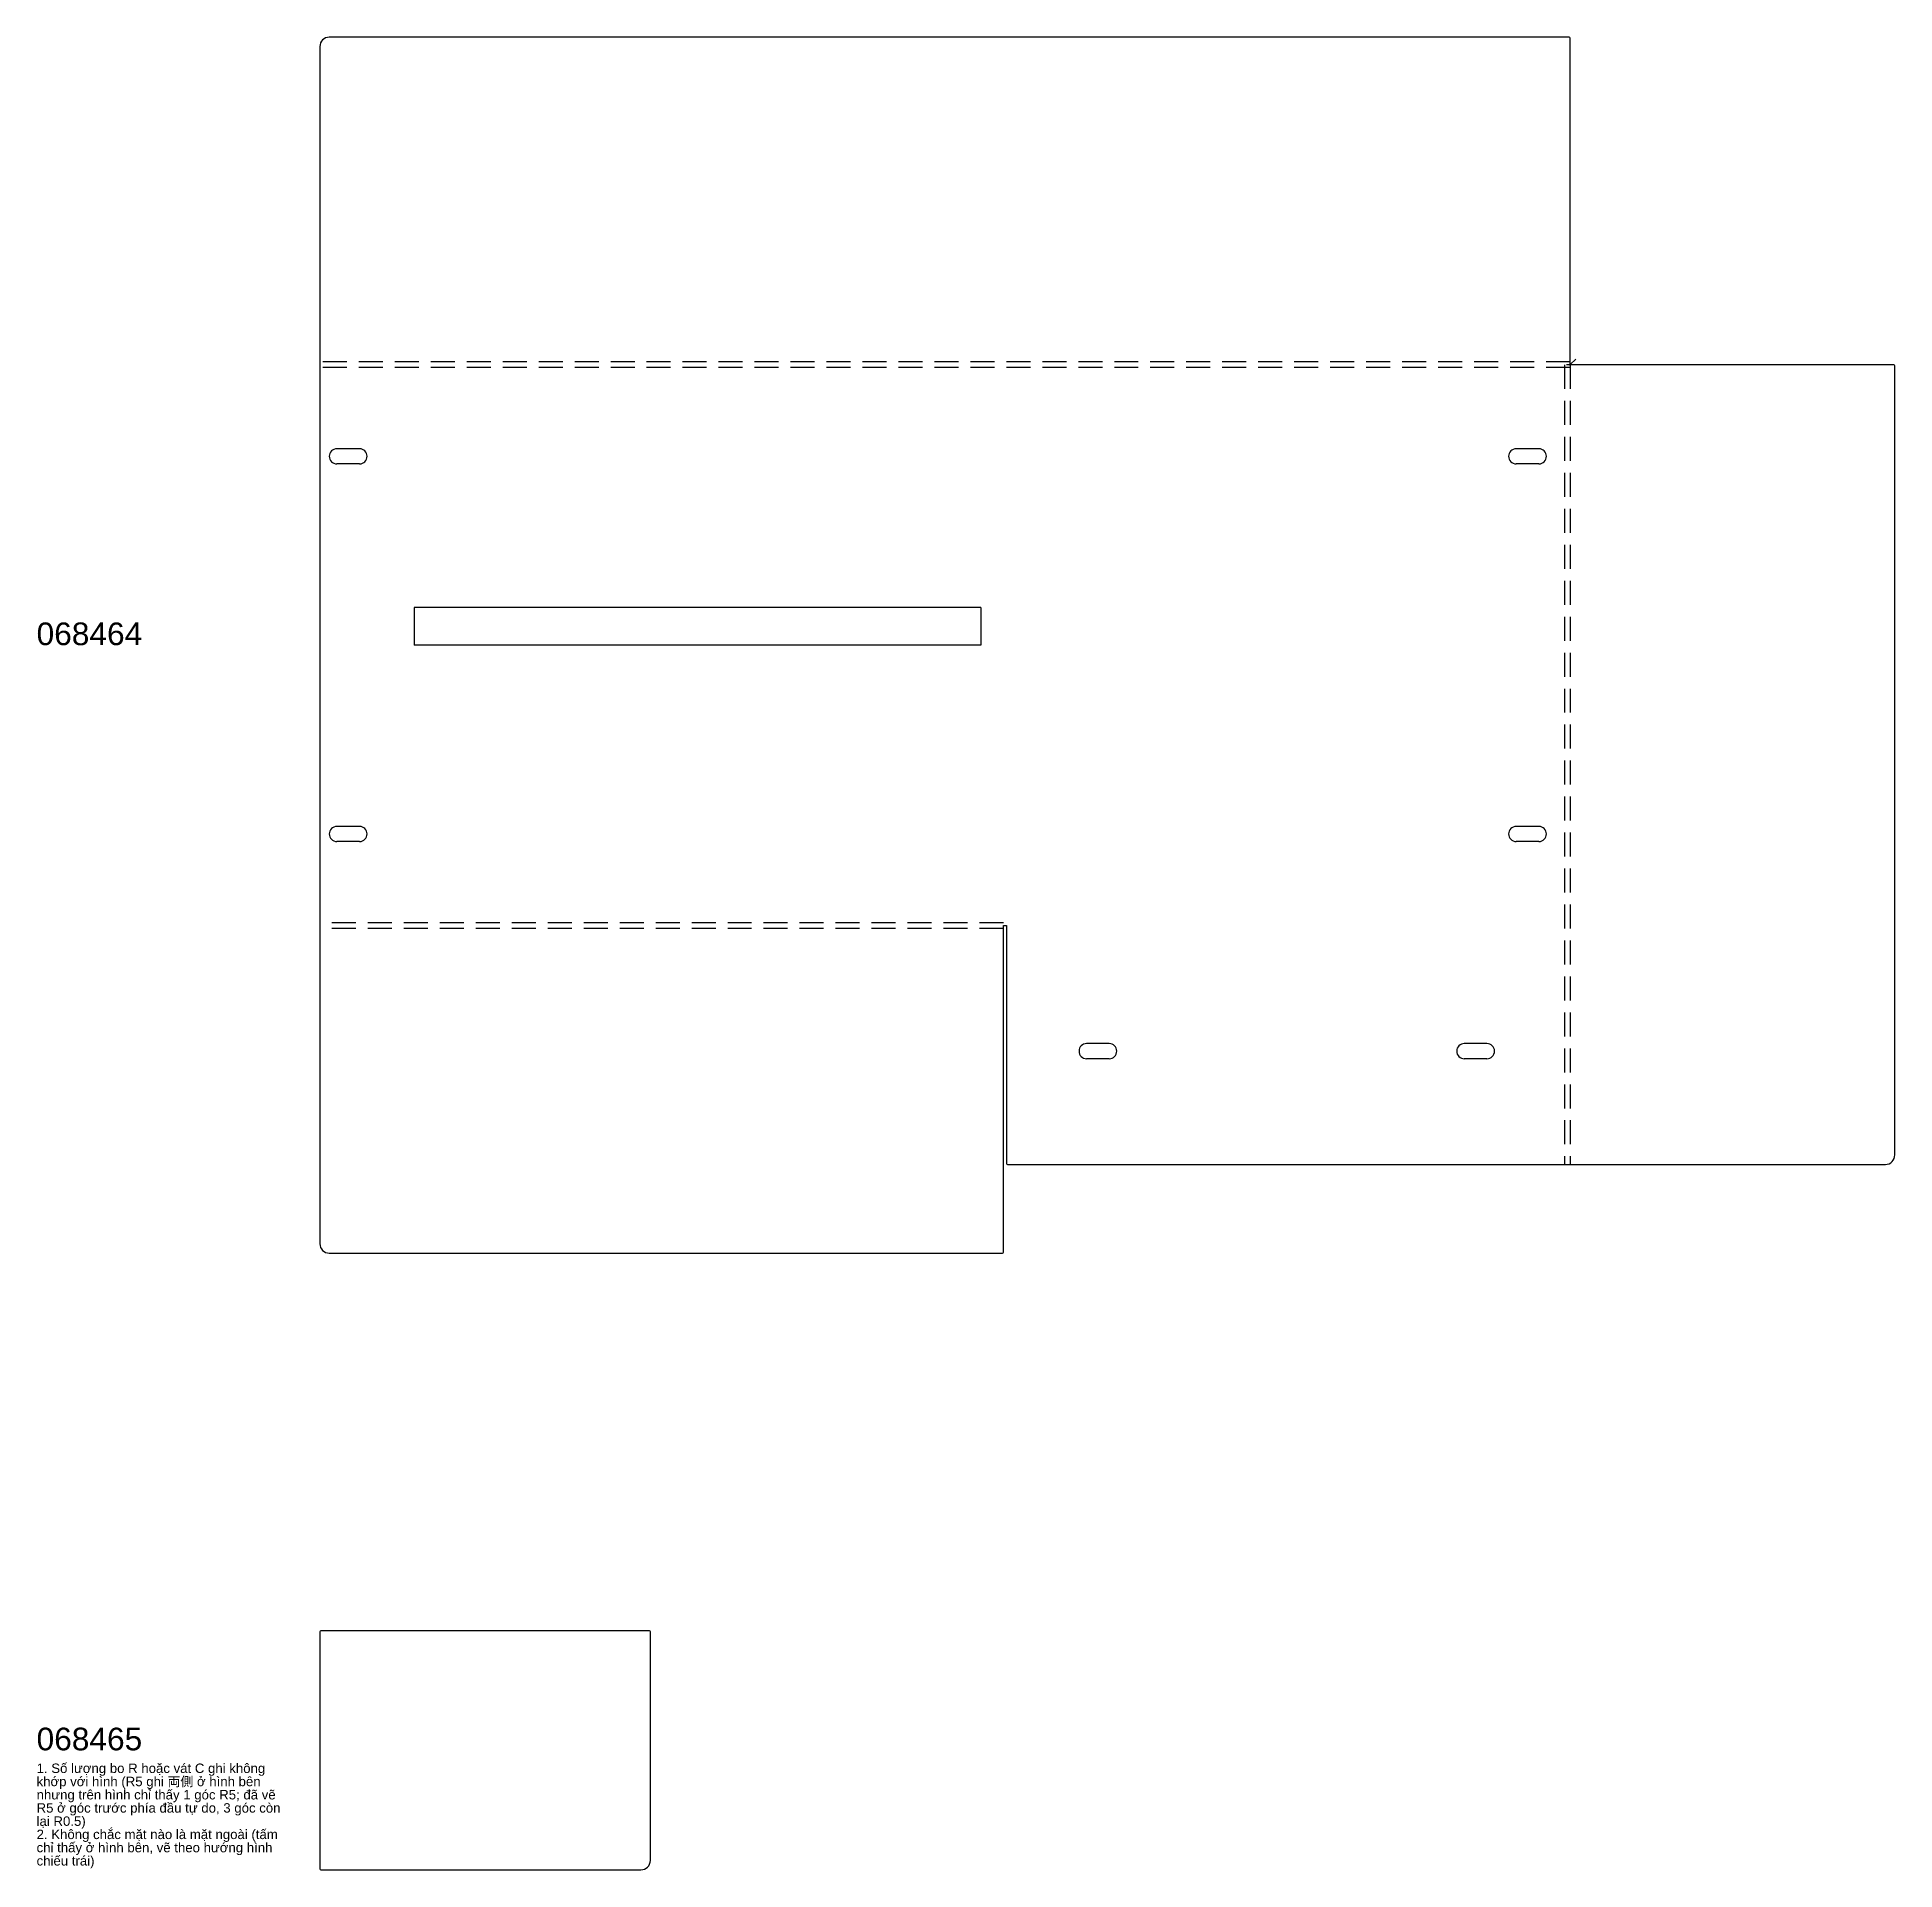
# Model space of a CAD drawing. Extents: x -150 to 1272, y 0 to 4398.
# Drawn here: x -150 to 834, y 382 to 1353 of the extents above; entities that cross this region are included whole.
import ezdxf

# ---------------------------------------------------------------- set-up
doc = ezdxf.new("R2010")
doc.units = 0
doc.header["$MEASUREMENT"] = 0
doc.linetypes.add('DASHED', pattern=[19.05, 12.7, -6.35])
doc.layers.get('0').update_dxf_attribs({"linetype": 'CONTINUOUS'})
doc.styles.get("Standard").update_dxf_attribs({"font": 'arial.ttf'})

msp = doc.modelspace()

# ---------------------------------------------------------------- texts
for s, p in [('068464', (-150, 1030.6)), ('068465', (-150, 445.3))]:
    msp.add_text(s, height=12).set_placement(p)
at = {"color": 6}
for s, p in [('1. Số lượng bo R hoặc vát C ghi không', (-150, 433.3)), ('nhưng trên hình chỉ thấy 1 góc R5; đã vẽ', (-150, 419.3)), ('khớp với hình (R5 ghi 両側 ở hình bên', (-150, 426.3)), ('R5 ở góc trước phía đầu tự do, 3 góc còn', (-150, 412.3)), ('2. Không chắc mặt nào là mặt ngoài (tấm', (-150, 398.3)), ('lại R0.5)', (-150, 405.3)), ('chỉ thấy ở hình bên, vẽ theo hướng hình', (-150, 391.3)), ('chiếu trái)', (-150, 384.3))]:
    msp.add_text(s, height=5, dxfattribs=at).set_placement(p)

# ---------------------------------------------------------------- linework, layer by layer
for p, q in [((661.5, 1352.6), (5, 1352.6)), ((662, 1179), (662, 1352.1)), ((0, 1347.6), (0, 713.6)), ((833.5, 1179), (662, 1179)), ((834, 760.6), (834, 1178.5)), ((21, 1134.6), (9, 1134.6)), ((645.5, 1134.6), (633.5, 1134.6)), ((21, 1126.6), (9, 1126.6)), ((645.5, 1126.6), (633.5, 1126.6)), ((21, 934.6), (9, 934.6)), ((645.5, 934.6), (633.5, 934.6)), ((21, 926.6), (9, 926.6)), ((645.5, 926.6), (633.5, 926.6)), ((362, 709.1), (362, 882.2)), ((362, 882.2), (363.6, 882.2)), ((363.6, 882.2), (363.6, 756.1)), ((418, 819.6), (406, 819.6)), ((618, 819.6), (606, 819.6)), ((418, 811.6), (406, 811.6)), ((618, 811.6), (606, 811.6)), ((364.1, 755.6), (829, 755.6)), ((5, 708.6), (361.5, 708.6)), ((0, 508.1), (0, 382.5)), ((174.5, 508.6), (0.5, 508.6)), ((175, 387), (175, 508.1)), ((0.5, 382), (170, 382))]:
    msp.add_line(p, q)
at = {"linetype": 'DASHED'}
for p, q in [((662, 1180.6), (0, 1180.6)), ((662, 1177.6), (0, 1177.6)), ((659, 1179), (659, 755.6)), ((662, 1179), (662, 755.6)), ((362, 883.6), (0, 883.6)), ((362, 880.6), (0, 880.6))]:
    msp.add_line(p, q, dxfattribs=at)
at = {"color": 3}
for p, q in [((665, 1182), (662.15, 1179.15)), ((661.79, 1179), (660.2, 1179))]:
    msp.add_line(p, q, dxfattribs=at)
at = {"color": 1}
for p, q in [((350, 1050.6), (50, 1050.6)), ((50, 1050.6), (50, 1030.6)), ((350, 1050.6), (350, 1030.6)), ((350, 1030.6), (50, 1030.6))]:
    msp.add_line(p, q, dxfattribs=at)
for centre, radius, start, end in [((5, 1347.6), 5, 90, 180), ((661.5, 1352.1), 0.5, 0, 90), ((833.5, 1178.5), 0.5, 0, 90), ((9, 1130.6), 4, 90, 270), ((21, 1130.6), 4, 270, 90), ((633.5, 1130.6), 4, 90, 270), ((645.5, 1130.6), 4, 270, 90), ((9, 930.6), 4, 90, 270), ((21, 930.6), 4, 270, 90), ((633.5, 930.6), 4, 90, 270), ((645.5, 930.6), 4, 270, 90), ((406, 815.6), 4, 90, 270), ((418, 815.6), 4, 270, 90), ((606, 815.6), 4, 90, 270), ((618, 815.6), 4, 270, 90), ((829, 760.6), 5, 270, 0), ((364.1, 756.1), 0.5, 180, 270), ((5, 713.6), 5, 180, 270), ((361.5, 709.1), 0.5, 270, 0), ((0.5, 508.1), 0.5, 90, 180), ((174.5, 508.1), 0.5, 0, 90), ((170, 387), 5, 270, 0), ((0.5, 382.5), 0.5, 180, 270)]:
    msp.add_arc(centre, radius, start, end)
at = {"color": 3}
msp.add_arc((661.79, 1179.5), 0.5, 270, 315, dxfattribs=at)

msp.set_redraw_order([(e.dxf.handle, doc.entitydb.next_handle()) for e in msp.query("TEXT MTEXT ATTDEF DIMENSION ARC_DIMENSION")])  # texts and dimensions are drawn at this point

doc.saveas('drawing.dxf')
